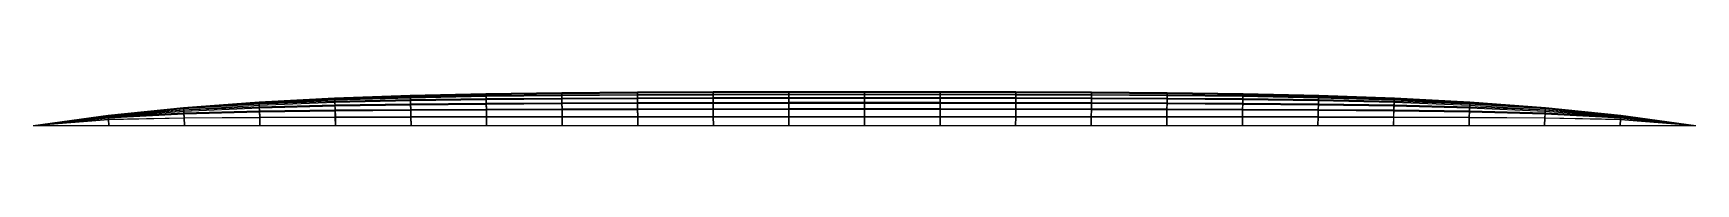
# Model space of a CAD drawing. Header units: metres. Extents: x 0 to 40, y 0 to 0.8.
import ezdxf

# ---------------------------------------------------------------- set-up
doc = ezdxf.new("R2010")
doc.units = ezdxf.units.M
doc.layers.add('Deflected structure', color=30, linetype='Continuous')
doc.layers.add('Original structure', color=3, linetype='Continuous')

msp = doc.modelspace()

# ---------------------------------------------------------------- linework, layer by layer
at = {"layer": 'Deflected structure'}
for p, q in [((12.714, 0.791, 12.499), (14.536, 0.805, 12.499)), ((14.536, 0.805, 12.499), (16.357, 0.813, 12.499)), ((14.536, 0.785, 10.708), (14.536, 0.805, 12.499)), ((14.536, 0.805, 12.499), (14.536, 0.792, 14.29)), ((16.357, 0.813, 12.499), (18.179, 0.817, 12.499)), ((16.357, 0.793, 10.708), (16.357, 0.813, 12.499)), ((16.357, 0.813, 12.499), (16.357, 0.8, 14.29)), ((16.357, 0.8, 14.29), (18.179, 0.804, 14.29)), ((18.179, 0.817, 12.499), (20, 0.818, 12.499)), ((18.179, 0.797, 10.708), (18.179, 0.817, 12.499)), ((18.179, 0.817, 12.499), (18.179, 0.804, 14.29)), ((18.179, 0.804, 14.29), (20, 0.805, 14.29)), ((18.179, 0.804, 14.29), (18.179, 0.756, 16.08)), ((20, 0.798, 10.708), (20, 0.818, 12.499)), ((20, 0.818, 12.499), (20, 0.805, 14.29)), ((20, 0.818, 12.499), (21.821, 0.817, 12.499)), ((20, 0.805, 14.29), (20, 0.757, 16.08)), ((20, 0.805, 14.29), (21.821, 0.804, 14.29)), ((21.821, 0.797, 10.708), (21.821, 0.817, 12.499)), ((21.821, 0.817, 12.499), (21.821, 0.804, 14.29)), ((21.821, 0.817, 12.499), (23.643, 0.813, 12.499)), ((21.821, 0.804, 14.29), (21.821, 0.756, 16.08)), ((21.821, 0.804, 14.29), (23.643, 0.8, 14.29)), ((23.643, 0.793, 10.708), (23.643, 0.813, 12.499)), ((23.643, 0.813, 12.499), (23.643, 0.8, 14.29)), ((23.643, 0.813, 12.499), (25.464, 0.805, 12.499)), ((25.464, 0.785, 10.708), (25.464, 0.805, 12.499)), ((25.464, 0.805, 12.499), (25.464, 0.792, 14.29)), ((25.464, 0.805, 12.499), (27.286, 0.791, 12.499)), ((1.804, 0.247, 16.072), (3.616, 0.429, 16.075)), ((1.804, 0.244, 17.859), (3.618, 0.411, 17.863)), ((1.805, 0.247, 14.285), (3.616, 0.436, 14.287)), ((1.805, 0.244, 12.498), (3.617, 0.434, 12.499)), ((1.806, 0.239, 10.712), (3.617, 0.424, 10.711)), ((1.806, 0.231, 8.925), (3.619, 0.407, 8.924)), ((3.616, 0.436, 14.287), (5.433, 0.571, 14.288)), ((3.616, 0.429, 16.075), (5.433, 0.554, 16.077)), ((3.617, 0.434, 12.499), (3.616, 0.436, 14.287)), ((3.616, 0.436, 14.287), (3.616, 0.429, 16.075)), ((3.616, 0.429, 16.075), (3.618, 0.411, 17.863)), ((3.617, 0.434, 12.499), (5.433, 0.572, 12.499)), ((3.617, 0.424, 10.711), (5.434, 0.559, 10.711)), ((3.617, 0.424, 10.711), (3.617, 0.434, 12.499)), ((3.619, 0.407, 8.924), (3.617, 0.424, 10.711)), ((3.618, 0.411, 17.863), (5.435, 0.518, 17.865)), ((3.618, 0.411, 17.863), (3.62, 0.375, 19.65)), ((3.619, 0.407, 8.924), (5.435, 0.532, 8.922)), ((3.621, 0.381, 7.136), (3.619, 0.407, 8.924)), ((3.62, 0.375, 19.65), (5.439, 0.453, 19.653)), ((3.621, 0.381, 7.136), (5.438, 0.489, 7.134)), ((3.623, 0.343, 5.349), (5.441, 0.424, 5.347)), ((5.433, 0.572, 12.499), (7.252, 0.666, 12.499)), ((5.433, 0.571, 14.288), (7.252, 0.662, 14.289)), ((5.433, 0.554, 16.077), (7.253, 0.635, 16.078)), ((5.434, 0.559, 10.711), (5.433, 0.572, 12.499)), ((5.433, 0.572, 12.499), (5.433, 0.571, 14.288)), ((5.433, 0.571, 14.288), (5.433, 0.554, 16.077)), ((5.433, 0.554, 16.077), (5.435, 0.518, 17.865)), ((5.434, 0.559, 10.711), (7.253, 0.651, 10.71)), ((5.435, 0.532, 8.922), (5.434, 0.559, 10.711)), ((5.435, 0.532, 8.922), (7.254, 0.615, 8.921)), ((5.435, 0.518, 17.865), (7.255, 0.582, 17.867)), ((5.438, 0.489, 7.134), (5.435, 0.532, 8.922)), ((5.435, 0.518, 17.865), (5.439, 0.453, 19.653)), ((5.438, 0.489, 7.134), (7.257, 0.557, 7.133)), ((5.441, 0.424, 5.347), (5.438, 0.489, 7.134)), ((5.439, 0.453, 19.653), (7.258, 0.498, 19.655)), ((5.439, 0.453, 19.653), (5.443, 0.351, 21.439)), ((5.441, 0.424, 5.347), (7.261, 0.472, 5.345)), ((5.445, 0.331, 3.561), (5.441, 0.424, 5.347)), ((7.252, 0.666, 12.499), (9.072, 0.728, 12.499)), ((7.252, 0.662, 14.289), (9.072, 0.72, 14.289)), ((7.253, 0.651, 10.71), (7.252, 0.666, 12.499)), ((7.252, 0.666, 12.499), (7.252, 0.662, 14.289)), ((7.252, 0.662, 14.289), (7.253, 0.635, 16.078)), ((7.253, 0.651, 10.71), (9.073, 0.711, 10.709)), ((7.253, 0.635, 16.078), (9.073, 0.686, 16.079)), ((7.254, 0.615, 8.921), (7.253, 0.651, 10.71)), ((7.253, 0.635, 16.078), (7.255, 0.582, 17.867)), ((7.254, 0.615, 8.921), (9.075, 0.668, 8.92)), ((7.257, 0.557, 7.133), (7.254, 0.615, 8.921)), ((7.255, 0.582, 17.867), (9.075, 0.621, 17.868)), ((7.255, 0.582, 17.867), (7.258, 0.498, 19.655)), ((7.257, 0.557, 7.133), (9.077, 0.599, 7.132)), ((7.261, 0.472, 5.345), (7.257, 0.557, 7.133)), ((7.258, 0.498, 19.655), (9.078, 0.523, 19.655)), ((7.258, 0.498, 19.655), (7.263, 0.375, 21.44)), ((7.261, 0.472, 5.345), (9.08, 0.5, 5.345)), ((7.264, 0.356, 3.56), (7.261, 0.472, 5.345)), ((9.072, 0.728, 12.499), (10.893, 0.767, 12.499)), ((9.072, 0.72, 14.289), (10.893, 0.757, 14.289)), ((9.073, 0.711, 10.709), (9.072, 0.728, 12.499)), ((9.072, 0.728, 12.499), (9.072, 0.72, 14.289)), ((9.072, 0.72, 14.289), (9.073, 0.686, 16.079)), ((9.073, 0.711, 10.709), (10.894, 0.748, 10.709)), ((9.073, 0.686, 16.079), (10.894, 0.717, 16.079)), ((9.075, 0.668, 8.92), (9.073, 0.711, 10.709)), ((9.073, 0.686, 16.079), (9.075, 0.621, 17.868)), ((9.075, 0.668, 8.92), (10.895, 0.701, 8.919)), ((9.077, 0.599, 7.132), (9.075, 0.668, 8.92)), ((9.075, 0.621, 17.868), (10.896, 0.645, 17.868)), ((9.075, 0.621, 17.868), (9.078, 0.523, 19.655)), ((9.077, 0.599, 7.132), (10.898, 0.624, 7.131)), ((9.08, 0.5, 5.345), (9.077, 0.599, 7.132)), ((9.078, 0.523, 19.655), (10.899, 0.538, 19.656)), ((9.078, 0.523, 19.655), (9.082, 0.388, 21.44)), ((9.08, 0.5, 5.345), (10.9, 0.517, 5.344)), ((9.084, 0.37, 3.56), (9.08, 0.5, 5.345)), ((10.893, 0.767, 12.499), (12.714, 0.791, 12.499)), ((10.893, 0.757, 14.289), (12.714, 0.779, 14.289)), ((10.894, 0.748, 10.709), (10.893, 0.767, 12.499)), ((10.893, 0.767, 12.499), (10.893, 0.757, 14.289)), ((10.893, 0.757, 14.289), (10.894, 0.717, 16.079)), ((10.894, 0.748, 10.709), (12.715, 0.771, 10.709)), ((10.895, 0.701, 8.919), (10.894, 0.748, 10.709)), ((10.894, 0.717, 16.079), (12.715, 0.735, 16.08)), ((10.894, 0.717, 16.079), (10.896, 0.645, 17.868)), ((10.895, 0.701, 8.919), (12.716, 0.721, 8.919)), ((10.898, 0.624, 7.131), (10.895, 0.701, 8.919)), ((10.896, 0.645, 17.868), (12.717, 0.659, 17.869)), ((10.896, 0.645, 17.868), (10.899, 0.538, 19.656)), ((10.898, 0.624, 7.131), (12.718, 0.64, 7.13)), ((10.9, 0.517, 5.344), (10.898, 0.624, 7.131)), ((10.899, 0.538, 19.656), (12.719, 0.547, 19.656)), ((10.899, 0.538, 19.656), (10.902, 0.396, 21.441)), ((10.9, 0.517, 5.344), (12.72, 0.527, 5.344)), ((10.903, 0.379, 3.559), (10.9, 0.517, 5.344)), ((10.902, 0.396, 21.441), (12.722, 0.401, 21.441)), ((12.714, 0.779, 14.289), (14.536, 0.792, 14.29)), ((12.715, 0.771, 10.709), (12.714, 0.791, 12.499)), ((12.714, 0.791, 12.499), (12.714, 0.779, 14.289)), ((12.714, 0.779, 14.289), (12.715, 0.735, 16.08)), ((12.715, 0.771, 10.709), (14.536, 0.785, 10.708)), ((12.716, 0.721, 8.919), (12.715, 0.771, 10.709)), ((12.715, 0.735, 16.08), (14.536, 0.746, 16.08)), ((12.715, 0.735, 16.08), (12.717, 0.659, 17.869)), ((12.716, 0.721, 8.919), (14.537, 0.733, 8.919)), ((12.718, 0.64, 7.13), (12.716, 0.721, 8.919)), ((12.717, 0.659, 17.869), (14.538, 0.667, 17.869)), ((12.717, 0.659, 17.869), (12.719, 0.547, 19.656)), ((12.718, 0.64, 7.13), (14.538, 0.649, 7.13)), ((12.72, 0.527, 5.344), (12.718, 0.64, 7.13)), ((12.719, 0.547, 19.656), (14.539, 0.553, 19.656)), ((12.719, 0.547, 19.656), (12.722, 0.401, 21.441)), ((12.72, 0.527, 5.344), (14.54, 0.534, 5.344)), ((12.722, 0.384, 3.559), (12.72, 0.527, 5.344)), ((12.722, 0.401, 21.441), (14.541, 0.403, 21.441)), ((12.722, 0.401, 21.441), (12.725, 0.218, 23.222)), ((14.536, 0.792, 14.29), (16.357, 0.8, 14.29)), ((14.536, 0.785, 10.708), (16.357, 0.793, 10.708)), ((14.536, 0.792, 14.29), (14.536, 0.746, 16.08)), ((14.537, 0.733, 8.919), (14.536, 0.785, 10.708)), ((14.536, 0.746, 16.08), (16.358, 0.753, 16.08)), ((14.536, 0.746, 16.08), (14.538, 0.667, 17.869)), ((14.537, 0.733, 8.919), (16.358, 0.74, 8.919)), ((14.538, 0.649, 7.13), (14.537, 0.733, 8.919)), ((14.538, 0.667, 17.869), (16.358, 0.672, 17.869)), ((14.538, 0.667, 17.869), (14.539, 0.553, 19.656)), ((14.538, 0.649, 7.13), (16.359, 0.655, 7.13)), ((14.54, 0.534, 5.344), (14.538, 0.649, 7.13)), ((14.539, 0.553, 19.656), (16.359, 0.556, 19.656)), ((14.539, 0.553, 19.656), (14.541, 0.403, 21.441)), ((14.54, 0.534, 5.344), (16.36, 0.537, 5.343)), ((14.542, 0.388, 3.559), (14.54, 0.534, 5.344)), ((14.541, 0.403, 21.441), (16.361, 0.405, 21.441)), ((14.541, 0.403, 21.441), (14.544, 0.219, 23.222)), ((16.357, 0.8, 14.29), (16.358, 0.753, 16.08)), ((16.357, 0.793, 10.708), (18.179, 0.797, 10.708)), ((16.358, 0.74, 8.919), (16.357, 0.793, 10.708)), ((16.358, 0.753, 16.08), (18.179, 0.756, 16.08)), ((16.358, 0.753, 16.08), (16.358, 0.672, 17.869)), ((16.358, 0.74, 8.919), (18.179, 0.744, 8.918)), ((16.359, 0.655, 7.13), (16.358, 0.74, 8.919)), ((16.358, 0.672, 17.869), (18.179, 0.674, 17.869)), ((16.358, 0.672, 17.869), (16.359, 0.556, 19.656)), ((16.359, 0.655, 7.13), (18.179, 0.657, 7.13)), ((16.36, 0.537, 5.343), (16.359, 0.655, 7.13)), ((16.359, 0.556, 19.656), (18.18, 0.557, 19.656)), ((16.359, 0.556, 19.656), (16.361, 0.405, 21.441)), ((16.36, 0.537, 5.343), (18.18, 0.539, 5.343)), ((16.361, 0.39, 3.559), (16.36, 0.537, 5.343)), ((16.361, 0.405, 21.441), (18.18, 0.406, 21.441)), ((16.361, 0.405, 21.441), (16.362, 0.219, 23.222)), ((18.179, 0.797, 10.708), (20, 0.798, 10.708)), ((18.179, 0.744, 8.918), (18.179, 0.797, 10.708)), ((18.179, 0.756, 16.08), (20, 0.757, 16.08)), ((18.179, 0.756, 16.08), (18.179, 0.674, 17.869)), ((18.179, 0.744, 8.918), (20, 0.745, 8.918)), ((18.179, 0.657, 7.13), (18.179, 0.744, 8.918)), ((18.179, 0.674, 17.869), (20, 0.675, 17.869)), ((18.179, 0.674, 17.869), (18.18, 0.557, 19.656)), ((18.179, 0.657, 7.13), (20, 0.658, 7.13)), ((18.18, 0.539, 5.343), (18.179, 0.657, 7.13)), ((18.18, 0.557, 19.656), (20, 0.558, 19.656)), ((18.18, 0.557, 19.656), (18.18, 0.406, 21.441)), ((18.18, 0.539, 5.343), (20, 0.54, 5.343)), ((18.181, 0.391, 3.559), (18.18, 0.539, 5.343)), ((18.18, 0.406, 21.441), (18.181, 0.22, 23.222)), ((18.18, 0.406, 21.441), (20, 0.406, 21.441)), ((20, 0.745, 8.918), (20, 0.798, 10.708)), ((20, 0.798, 10.708), (21.821, 0.797, 10.708)), ((20, 0.757, 16.08), (20, 0.675, 17.869)), ((20, 0.757, 16.08), (21.821, 0.756, 16.08)), ((20, 0.658, 7.13), (20, 0.745, 8.918)), ((20, 0.745, 8.918), (21.821, 0.744, 8.918)), ((20, 0.675, 17.869), (20, 0.558, 19.656)), ((20, 0.675, 17.869), (21.821, 0.674, 17.869)), ((20, 0.54, 5.343), (20, 0.658, 7.13)), ((20, 0.658, 7.13), (21.821, 0.657, 7.13)), ((20, 0.558, 19.656), (20, 0.406, 21.441)), ((20, 0.558, 19.656), (21.82, 0.557, 19.656)), ((20, 0.391, 3.559), (20, 0.54, 5.343)), ((20, 0.54, 5.343), (21.82, 0.539, 5.343)), ((20, 0.406, 21.441), (20, 0.22, 23.222)), ((20, 0.406, 21.441), (21.82, 0.406, 21.441)), ((21.819, 0.391, 3.559), (21.82, 0.539, 5.343)), ((21.82, 0.406, 21.441), (21.819, 0.22, 23.222)), ((21.821, 0.674, 17.869), (21.82, 0.557, 19.656)), ((21.82, 0.539, 5.343), (21.821, 0.657, 7.13)), ((21.82, 0.557, 19.656), (21.82, 0.406, 21.441)), ((21.82, 0.557, 19.656), (23.641, 0.556, 19.656)), ((21.82, 0.539, 5.343), (23.64, 0.537, 5.343)), ((21.82, 0.406, 21.441), (23.639, 0.405, 21.441)), ((21.821, 0.744, 8.918), (21.821, 0.797, 10.708)), ((21.821, 0.797, 10.708), (23.643, 0.793, 10.708)), ((21.821, 0.756, 16.08), (21.821, 0.674, 17.869)), ((21.821, 0.756, 16.08), (23.642, 0.753, 16.08)), ((21.821, 0.657, 7.13), (21.821, 0.744, 8.918)), ((21.821, 0.744, 8.918), (23.642, 0.74, 8.919)), ((21.821, 0.674, 17.869), (23.642, 0.672, 17.869)), ((21.821, 0.657, 7.13), (23.641, 0.655, 7.13)), ((23.639, 0.405, 21.441), (23.638, 0.219, 23.222)), ((23.641, 0.556, 19.656), (23.639, 0.405, 21.441)), ((23.639, 0.39, 3.559), (23.64, 0.537, 5.343)), ((23.639, 0.405, 21.441), (25.459, 0.403, 21.441)), ((23.64, 0.537, 5.343), (23.641, 0.655, 7.13)), ((23.64, 0.537, 5.343), (25.46, 0.534, 5.344)), ((23.641, 0.655, 7.13), (23.642, 0.74, 8.919)), ((23.642, 0.672, 17.869), (23.641, 0.556, 19.656)), ((23.641, 0.655, 7.13), (25.462, 0.649, 7.13)), ((23.641, 0.556, 19.656), (25.461, 0.553, 19.656)), ((23.643, 0.8, 14.29), (23.642, 0.753, 16.08)), ((23.642, 0.74, 8.919), (23.643, 0.793, 10.708)), ((23.642, 0.753, 16.08), (23.642, 0.672, 17.869)), ((23.642, 0.753, 16.08), (25.464, 0.746, 16.08)), ((23.642, 0.74, 8.919), (25.463, 0.733, 8.919)), ((23.642, 0.672, 17.869), (25.462, 0.667, 17.869)), ((23.643, 0.8, 14.29), (25.464, 0.792, 14.29)), ((23.643, 0.793, 10.708), (25.464, 0.785, 10.708)), ((25.459, 0.403, 21.441), (25.456, 0.219, 23.222)), ((25.458, 0.388, 3.559), (25.46, 0.534, 5.344)), ((25.461, 0.553, 19.656), (25.459, 0.403, 21.441)), ((25.459, 0.403, 21.441), (27.278, 0.401, 21.441)), ((25.46, 0.534, 5.344), (25.462, 0.649, 7.13)), ((25.46, 0.534, 5.344), (27.28, 0.527, 5.344)), ((25.462, 0.667, 17.869), (25.461, 0.553, 19.656)), ((25.461, 0.553, 19.656), (27.281, 0.547, 19.656)), ((25.464, 0.746, 16.08), (25.462, 0.667, 17.869)), ((25.462, 0.649, 7.13), (25.463, 0.733, 8.919)), ((25.462, 0.667, 17.869), (27.283, 0.659, 17.869)), ((25.462, 0.649, 7.13), (27.282, 0.64, 7.13)), ((25.463, 0.733, 8.919), (25.464, 0.785, 10.708)), ((25.463, 0.733, 8.919), (27.284, 0.721, 8.919)), ((25.464, 0.792, 14.29), (25.464, 0.746, 16.08)), ((25.464, 0.792, 14.29), (27.286, 0.779, 14.289)), ((25.464, 0.785, 10.708), (27.285, 0.771, 10.709)), ((25.464, 0.746, 16.08), (27.285, 0.735, 16.08)), ((27.278, 0.401, 21.441), (27.275, 0.218, 23.222)), ((27.281, 0.547, 19.656), (27.278, 0.401, 21.441)), ((27.278, 0.384, 3.559), (27.28, 0.527, 5.344)), ((27.278, 0.401, 21.441), (29.098, 0.396, 21.441)), ((27.28, 0.527, 5.344), (27.282, 0.64, 7.13)), ((27.28, 0.527, 5.344), (29.1, 0.517, 5.344)), ((27.283, 0.659, 17.869), (27.281, 0.547, 19.656)), ((27.281, 0.547, 19.656), (29.101, 0.538, 19.656)), ((27.282, 0.64, 7.13), (27.284, 0.721, 8.919)), ((27.282, 0.64, 7.13), (29.102, 0.624, 7.131)), ((27.285, 0.735, 16.08), (27.283, 0.659, 17.869)), ((27.283, 0.659, 17.869), (29.104, 0.645, 17.868)), ((27.284, 0.721, 8.919), (27.285, 0.771, 10.709)), ((27.284, 0.721, 8.919), (29.105, 0.701, 8.919)), ((27.285, 0.771, 10.709), (27.286, 0.791, 12.499)), ((27.286, 0.779, 14.289), (27.285, 0.735, 16.08)), ((27.285, 0.771, 10.709), (29.106, 0.748, 10.709)), ((27.285, 0.735, 16.08), (29.106, 0.717, 16.079)), ((27.286, 0.791, 12.499), (27.286, 0.779, 14.289)), ((27.286, 0.791, 12.499), (29.107, 0.767, 12.499)), ((27.286, 0.779, 14.289), (29.107, 0.757, 14.289)), ((29.097, 0.379, 3.559), (29.1, 0.517, 5.344)), ((29.101, 0.538, 19.656), (29.098, 0.396, 21.441)), ((29.1, 0.517, 5.344), (29.102, 0.624, 7.131)), ((29.1, 0.517, 5.344), (30.92, 0.5, 5.345)), ((29.104, 0.645, 17.868), (29.101, 0.538, 19.656)), ((29.101, 0.538, 19.656), (30.922, 0.523, 19.655)), ((29.102, 0.624, 7.131), (29.105, 0.701, 8.919)), ((29.102, 0.624, 7.131), (30.923, 0.599, 7.132)), ((29.106, 0.717, 16.079), (29.104, 0.645, 17.868)), ((29.104, 0.645, 17.868), (30.925, 0.621, 17.868)), ((29.105, 0.701, 8.919), (29.106, 0.748, 10.709)), ((29.105, 0.701, 8.919), (30.925, 0.668, 8.92)), ((29.106, 0.748, 10.709), (29.107, 0.767, 12.499)), ((29.107, 0.757, 14.289), (29.106, 0.717, 16.079)), ((29.106, 0.748, 10.709), (30.927, 0.711, 10.709)), ((29.106, 0.717, 16.079), (30.927, 0.686, 16.079)), ((29.107, 0.767, 12.499), (29.107, 0.757, 14.289)), ((29.107, 0.767, 12.499), (30.928, 0.728, 12.499)), ((29.107, 0.757, 14.289), (30.928, 0.72, 14.289)), ((30.916, 0.37, 3.56), (30.92, 0.5, 5.345)), ((30.922, 0.523, 19.655), (30.918, 0.388, 21.44)), ((30.92, 0.5, 5.345), (30.923, 0.599, 7.132)), ((30.92, 0.5, 5.345), (32.739, 0.472, 5.345)), ((30.925, 0.621, 17.868), (30.922, 0.523, 19.655)), ((30.922, 0.523, 19.655), (32.742, 0.498, 19.655)), ((30.923, 0.599, 7.132), (30.925, 0.668, 8.92)), ((30.923, 0.599, 7.132), (32.743, 0.557, 7.133)), ((30.925, 0.668, 8.92), (30.927, 0.711, 10.709)), ((30.927, 0.686, 16.079), (30.925, 0.621, 17.868)), ((30.925, 0.668, 8.92), (32.746, 0.615, 8.921)), ((30.925, 0.621, 17.868), (32.745, 0.582, 17.867)), ((30.927, 0.711, 10.709), (30.928, 0.728, 12.499)), ((30.928, 0.72, 14.289), (30.927, 0.686, 16.079)), ((30.927, 0.711, 10.709), (32.747, 0.651, 10.71)), ((30.927, 0.686, 16.079), (32.747, 0.635, 16.078)), ((30.928, 0.728, 12.499), (30.928, 0.72, 14.289)), ((30.928, 0.728, 12.499), (32.748, 0.666, 12.499)), ((30.928, 0.72, 14.289), (32.748, 0.662, 14.289)), ((32.736, 0.356, 3.56), (32.739, 0.472, 5.345)), ((32.742, 0.498, 19.655), (32.737, 0.375, 21.44)), ((32.739, 0.472, 5.345), (32.743, 0.557, 7.133)), ((32.739, 0.472, 5.345), (34.559, 0.424, 5.347)), ((32.745, 0.582, 17.867), (32.742, 0.498, 19.655)), ((32.742, 0.498, 19.655), (34.561, 0.453, 19.653)), ((32.743, 0.557, 7.133), (32.746, 0.615, 8.921)), ((32.743, 0.557, 7.133), (34.562, 0.489, 7.134)), ((32.747, 0.635, 16.078), (32.745, 0.582, 17.867)), ((32.745, 0.582, 17.867), (34.565, 0.518, 17.865)), ((32.746, 0.615, 8.921), (32.747, 0.651, 10.71)), ((32.746, 0.615, 8.921), (34.565, 0.532, 8.922)), ((32.747, 0.651, 10.71), (32.748, 0.666, 12.499)), ((32.748, 0.662, 14.289), (32.747, 0.635, 16.078)), ((32.747, 0.651, 10.71), (34.566, 0.559, 10.711)), ((32.747, 0.635, 16.078), (34.567, 0.554, 16.077)), ((32.748, 0.666, 12.499), (32.748, 0.662, 14.289)), ((32.748, 0.666, 12.499), (34.567, 0.572, 12.499)), ((32.748, 0.662, 14.289), (34.567, 0.571, 14.288)), ((34.555, 0.331, 3.561), (34.559, 0.424, 5.347)), ((34.561, 0.453, 19.653), (34.557, 0.351, 21.439)), ((34.559, 0.424, 5.347), (34.562, 0.489, 7.134)), ((34.559, 0.424, 5.347), (36.377, 0.343, 5.349)), ((34.565, 0.518, 17.865), (34.561, 0.453, 19.653)), ((34.561, 0.453, 19.653), (36.38, 0.375, 19.65)), ((34.562, 0.489, 7.134), (34.565, 0.532, 8.922)), ((34.562, 0.489, 7.134), (36.379, 0.381, 7.136)), ((34.565, 0.532, 8.922), (34.566, 0.559, 10.711)), ((34.567, 0.554, 16.077), (34.565, 0.518, 17.865)), ((34.565, 0.532, 8.922), (36.381, 0.407, 8.924)), ((34.565, 0.518, 17.865), (36.382, 0.411, 17.863)), ((34.566, 0.559, 10.711), (34.567, 0.572, 12.499)), ((34.566, 0.559, 10.711), (36.383, 0.424, 10.711)), ((34.567, 0.572, 12.499), (34.567, 0.571, 14.288)), ((34.567, 0.572, 12.499), (36.383, 0.434, 12.499)), ((34.567, 0.571, 14.288), (34.567, 0.554, 16.077)), ((34.567, 0.571, 14.288), (36.384, 0.436, 14.287)), ((34.567, 0.554, 16.077), (36.384, 0.429, 16.075)), ((36.379, 0.381, 7.136), (36.381, 0.407, 8.924)), ((36.382, 0.411, 17.863), (36.38, 0.375, 19.65)), ((36.381, 0.407, 8.924), (36.383, 0.424, 10.711)), ((36.381, 0.407, 8.924), (38.194, 0.231, 8.925)), ((36.384, 0.429, 16.075), (36.382, 0.411, 17.863)), ((36.382, 0.411, 17.863), (38.196, 0.244, 17.859)), ((36.383, 0.434, 12.499), (36.384, 0.436, 14.287)), ((36.383, 0.424, 10.711), (36.383, 0.434, 12.499)), ((36.383, 0.434, 12.499), (38.195, 0.244, 12.498)), ((36.383, 0.424, 10.711), (38.194, 0.239, 10.712)), ((36.384, 0.436, 14.287), (36.384, 0.429, 16.075)), ((36.384, 0.436, 14.287), (38.195, 0.247, 14.285)), ((36.384, 0.429, 16.075), (38.196, 0.247, 16.072)), ((0, 0, 14.286), (1.805, 0.247, 14.285)), ((0, 0, 16.071), (1.804, 0.247, 16.072)), ((0, 0, 12.5), (1.805, 0.244, 12.498)), ((0, 0, 17.857), (1.804, 0.244, 17.859)), ((0, 0, 10.714), (1.806, 0.239, 10.712)), ((0, 0, 19.643), (1.805, 0.234, 19.646)), ((0, 0, 8.929), (1.806, 0.231, 8.925)), ((0, 0, 7.143), (1.807, 0.22, 7.139)), ((0, 0, 21.429), (1.807, 0.21, 21.433)), ((0, 0, 5.357), (1.808, 0.206, 5.352)), ((0, 0, 3.571), (1.81, 0.189, 3.566)), ((0, 0, 1.786), (1.812, 0.153, 1.78)), ((0, 0, 23.214), (1.813, 0.149, 23.219)), ((1.805, 0.247, 14.285), (1.804, 0.247, 16.072)), ((1.804, 0.247, 16.072), (1.804, 0.244, 17.859)), ((1.804, 0.244, 17.859), (1.805, 0.234, 19.646)), ((1.805, 0.234, 19.646), (3.62, 0.375, 19.65)), ((1.805, 0.244, 12.498), (1.805, 0.247, 14.285)), ((1.806, 0.239, 10.712), (1.805, 0.244, 12.498)), ((1.805, 0.234, 19.646), (1.807, 0.21, 21.433)), ((1.806, 0.231, 8.925), (1.806, 0.239, 10.712)), ((1.807, 0.22, 7.139), (1.806, 0.231, 8.925)), ((1.807, 0.22, 7.139), (3.621, 0.381, 7.136)), ((1.807, 0.21, 21.433), (3.624, 0.306, 21.437)), ((1.808, 0.206, 5.352), (1.807, 0.22, 7.139)), ((1.807, 0.21, 21.433), (1.813, 0.149, 23.219)), ((1.808, 0.206, 5.352), (3.623, 0.343, 5.349)), ((1.81, 0.189, 3.566), (1.808, 0.206, 5.352)), ((1.81, 0.189, 3.566), (3.626, 0.285, 3.562)), ((1.812, 0.153, 1.78), (1.81, 0.189, 3.566)), ((1.812, 0.153, 1.78), (3.631, 0.184, 1.778)), ((1.818, 0), (1.812, 0.153, 1.78)), ((1.813, 0.149, 23.219), (3.631, 0.187, 23.221)), ((1.813, 0.149, 23.219), (1.818, 0, 25)), ((3.62, 0.375, 19.65), (3.624, 0.306, 21.437)), ((3.623, 0.343, 5.349), (3.621, 0.381, 7.136)), ((3.626, 0.285, 3.562), (3.623, 0.343, 5.349)), ((3.624, 0.306, 21.437), (5.443, 0.351, 21.439)), ((3.624, 0.306, 21.437), (3.631, 0.187, 23.221)), ((3.626, 0.285, 3.562), (5.445, 0.331, 3.561)), ((3.631, 0.184, 1.778), (3.626, 0.285, 3.562)), ((3.631, 0.187, 23.221), (5.45, 0.202, 23.222)), ((3.631, 0.184, 1.778), (5.45, 0.194, 1.778)), ((3.631, 0.187, 23.221), (3.636, 0, 25)), ((3.636, 0), (3.631, 0.184, 1.778)), ((5.443, 0.351, 21.439), (7.263, 0.375, 21.44)), ((5.443, 0.351, 21.439), (5.45, 0.202, 23.222)), ((5.445, 0.331, 3.561), (7.264, 0.356, 3.56)), ((5.45, 0.194, 1.778), (5.445, 0.331, 3.561)), ((5.45, 0.202, 23.222), (7.269, 0.209, 23.222)), ((5.45, 0.202, 23.222), (5.455, 0, 25)), ((5.45, 0.194, 1.778), (7.268, 0.2, 1.778)), ((5.455, 0), (5.45, 0.194, 1.778)), ((7.263, 0.375, 21.44), (9.082, 0.388, 21.44)), ((7.263, 0.375, 21.44), (7.269, 0.209, 23.222)), ((7.264, 0.356, 3.56), (9.084, 0.37, 3.56)), ((7.268, 0.2, 1.778), (7.264, 0.356, 3.56)), ((7.268, 0.2, 1.778), (9.087, 0.204, 1.778)), ((7.273, 0), (7.268, 0.2, 1.778)), ((7.269, 0.209, 23.222), (9.087, 0.214, 23.222)), ((7.269, 0.209, 23.222), (7.273, 0, 25)), ((9.082, 0.388, 21.44), (10.902, 0.396, 21.441)), ((9.082, 0.388, 21.44), (9.087, 0.214, 23.222)), ((9.084, 0.37, 3.56), (10.903, 0.379, 3.559)), ((9.087, 0.204, 1.778), (9.084, 0.37, 3.56)), ((9.087, 0.214, 23.222), (10.906, 0.216, 23.222)), ((9.087, 0.214, 23.222), (9.091, 0, 25)), ((9.087, 0.204, 1.778), (10.906, 0.207, 1.778)), ((9.091, 0), (9.087, 0.204, 1.778)), ((10.902, 0.396, 21.441), (10.906, 0.216, 23.222)), ((10.903, 0.379, 3.559), (12.722, 0.384, 3.559)), ((10.906, 0.207, 1.778), (10.903, 0.379, 3.559)), ((10.906, 0.216, 23.222), (12.725, 0.218, 23.222)), ((10.906, 0.216, 23.222), (10.909, 0, 25)), ((10.906, 0.207, 1.778), (12.725, 0.209, 1.778)), ((10.909, 0), (10.906, 0.207, 1.778)), ((12.722, 0.384, 3.559), (14.542, 0.388, 3.559)), ((12.725, 0.209, 1.778), (12.722, 0.384, 3.559)), ((12.725, 0.218, 23.222), (14.544, 0.219, 23.222)), ((12.725, 0.218, 23.222), (12.727, 0, 25)), ((12.725, 0.209, 1.778), (14.544, 0.21, 1.778)), ((12.727, 0), (12.725, 0.209, 1.778)), ((14.542, 0.388, 3.559), (16.361, 0.39, 3.559)), ((14.544, 0.21, 1.778), (14.542, 0.388, 3.559)), ((14.544, 0.219, 23.222), (14.545, 0, 25)), ((14.544, 0.219, 23.222), (16.362, 0.219, 23.222)), ((14.544, 0.21, 1.778), (16.362, 0.211, 1.778)), ((14.545, 0), (14.544, 0.21, 1.778)), ((16.361, 0.39, 3.559), (18.181, 0.391, 3.559)), ((16.362, 0.211, 1.778), (16.361, 0.39, 3.559)), ((16.362, 0.219, 23.222), (18.181, 0.22, 23.222)), ((16.362, 0.219, 23.222), (16.364, 0, 25)), ((16.362, 0.211, 1.778), (18.181, 0.212, 1.778)), ((16.364, 0), (16.362, 0.211, 1.778)), ((18.181, 0.212, 1.778), (18.181, 0.391, 3.559)), ((18.181, 0.391, 3.559), (20, 0.391, 3.559)), ((18.181, 0.22, 23.222), (18.182, 0, 25)), ((18.181, 0.22, 23.222), (20, 0.22, 23.222)), ((18.182, 0), (18.181, 0.212, 1.778)), ((18.181, 0.212, 1.778), (20, 0.212, 1.778)), ((20, 0.212, 1.778), (20, 0.391, 3.559)), ((20, 0.391, 3.559), (21.819, 0.391, 3.559)), ((20, 0.22, 23.222), (20, 0, 25)), ((20, 0.22, 23.222), (21.819, 0.22, 23.222)), ((20, 0), (20, 0.212, 1.778)), ((20, 0.212, 1.778), (21.819, 0.212, 1.778)), ((21.819, 0.22, 23.222), (21.818, 0, 25)), ((21.818, 0), (21.819, 0.212, 1.778)), ((21.819, 0.212, 1.778), (21.819, 0.391, 3.559)), ((21.819, 0.391, 3.559), (23.639, 0.39, 3.559)), ((21.819, 0.22, 23.222), (23.638, 0.219, 23.222)), ((21.819, 0.212, 1.778), (23.638, 0.211, 1.778)), ((23.638, 0.219, 23.222), (23.636, 0, 25)), ((23.636, 0), (23.638, 0.211, 1.778)), ((23.638, 0.211, 1.778), (23.639, 0.39, 3.559)), ((23.638, 0.219, 23.222), (25.456, 0.219, 23.222)), ((23.638, 0.211, 1.778), (25.456, 0.21, 1.778)), ((23.639, 0.39, 3.559), (25.458, 0.388, 3.559)), ((25.456, 0.219, 23.222), (25.455, 0, 25)), ((25.455, 0), (25.456, 0.21, 1.778)), ((25.456, 0.21, 1.778), (25.458, 0.388, 3.559)), ((25.456, 0.219, 23.222), (27.275, 0.218, 23.222)), ((25.456, 0.21, 1.778), (27.275, 0.209, 1.778)), ((25.458, 0.388, 3.559), (27.278, 0.384, 3.559)), ((27.275, 0.218, 23.222), (27.273, 0, 25)), ((27.273, 0), (27.275, 0.209, 1.778)), ((27.275, 0.209, 1.778), (27.278, 0.384, 3.559)), ((27.275, 0.218, 23.222), (29.094, 0.216, 23.222)), ((27.275, 0.209, 1.778), (29.094, 0.207, 1.778)), ((27.278, 0.384, 3.559), (29.097, 0.379, 3.559)), ((29.094, 0.216, 23.222), (29.091, 0, 25)), ((29.091, 0), (29.094, 0.207, 1.778)), ((29.098, 0.396, 21.441), (29.094, 0.216, 23.222)), ((29.094, 0.207, 1.778), (29.097, 0.379, 3.559)), ((29.094, 0.216, 23.222), (30.913, 0.214, 23.222)), ((29.094, 0.207, 1.778), (30.913, 0.204, 1.778)), ((29.097, 0.379, 3.559), (30.916, 0.37, 3.56)), ((29.098, 0.396, 21.441), (30.918, 0.388, 21.44)), ((30.913, 0.214, 23.222), (30.909, 0, 25)), ((30.909, 0), (30.913, 0.204, 1.778)), ((30.918, 0.388, 21.44), (30.913, 0.214, 23.222)), ((30.913, 0.204, 1.778), (30.916, 0.37, 3.56)), ((30.913, 0.214, 23.222), (32.731, 0.209, 23.222)), ((30.913, 0.204, 1.778), (32.732, 0.2, 1.778)), ((30.916, 0.37, 3.56), (32.736, 0.356, 3.56)), ((30.918, 0.388, 21.44), (32.737, 0.375, 21.44)), ((32.731, 0.209, 23.222), (32.727, 0, 25)), ((32.727, 0), (32.732, 0.2, 1.778)), ((32.737, 0.375, 21.44), (32.731, 0.209, 23.222)), ((32.731, 0.209, 23.222), (34.55, 0.202, 23.222)), ((32.732, 0.2, 1.778), (32.736, 0.356, 3.56)), ((32.732, 0.2, 1.778), (34.55, 0.194, 1.778)), ((32.736, 0.356, 3.56), (34.555, 0.331, 3.561)), ((32.737, 0.375, 21.44), (34.557, 0.351, 21.439)), ((34.55, 0.202, 23.222), (34.545, 0, 25)), ((34.545, 0), (34.55, 0.194, 1.778)), ((34.557, 0.351, 21.439), (34.55, 0.202, 23.222)), ((34.55, 0.194, 1.778), (34.555, 0.331, 3.561)), ((34.55, 0.202, 23.222), (36.369, 0.187, 23.221)), ((34.55, 0.194, 1.778), (36.369, 0.184, 1.778)), ((34.555, 0.331, 3.561), (36.374, 0.285, 3.562)), ((34.557, 0.351, 21.439), (36.376, 0.306, 21.437)), ((36.369, 0.187, 23.221), (36.364, 0, 25)), ((36.364, 0), (36.369, 0.184, 1.778)), ((36.376, 0.306, 21.437), (36.369, 0.187, 23.221)), ((36.369, 0.184, 1.778), (36.374, 0.285, 3.562)), ((36.369, 0.187, 23.221), (38.187, 0.149, 23.219)), ((36.369, 0.184, 1.778), (38.188, 0.153, 1.78)), ((36.374, 0.285, 3.562), (36.377, 0.343, 5.349)), ((36.374, 0.285, 3.562), (38.19, 0.189, 3.566)), ((36.38, 0.375, 19.65), (36.376, 0.306, 21.437)), ((36.376, 0.306, 21.437), (38.193, 0.21, 21.433)), ((36.377, 0.343, 5.349), (36.379, 0.381, 7.136)), ((36.377, 0.343, 5.349), (38.192, 0.206, 5.352)), ((36.379, 0.381, 7.136), (38.193, 0.22, 7.139)), ((36.38, 0.375, 19.65), (38.195, 0.234, 19.646)), ((38.182, 0), (38.188, 0.153, 1.78)), ((38.187, 0.149, 23.219), (38.182, 0, 25)), ((38.193, 0.21, 21.433), (38.187, 0.149, 23.219)), ((38.187, 0.149, 23.219), (40, 0, 23.214)), ((38.188, 0.153, 1.78), (38.19, 0.189, 3.566)), ((38.188, 0.153, 1.78), (40, 0, 1.786)), ((38.19, 0.189, 3.566), (38.192, 0.206, 5.352)), ((38.19, 0.189, 3.566), (40, 0, 3.571)), ((38.192, 0.206, 5.352), (38.193, 0.22, 7.139)), ((38.192, 0.206, 5.352), (40, 0, 5.357)), ((38.195, 0.234, 19.646), (38.193, 0.21, 21.433)), ((38.193, 0.22, 7.139), (38.194, 0.231, 8.925)), ((38.193, 0.22, 7.139), (40, 0, 7.143)), ((38.193, 0.21, 21.433), (40, 0, 21.429)), ((38.194, 0.239, 10.712), (38.195, 0.244, 12.498)), ((38.194, 0.231, 8.925), (38.194, 0.239, 10.712)), ((38.194, 0.239, 10.712), (40, 0, 10.714)), ((38.194, 0.231, 8.925), (40, 0, 8.929)), ((38.195, 0.244, 12.498), (38.195, 0.247, 14.285)), ((38.195, 0.247, 14.285), (38.196, 0.247, 16.072)), ((38.195, 0.247, 14.285), (40, 0, 14.286)), ((38.196, 0.244, 17.859), (38.195, 0.234, 19.646)), ((38.195, 0.244, 12.498), (40, 0, 12.5)), ((38.195, 0.234, 19.646), (40, 0, 19.643)), ((38.196, 0.247, 16.072), (38.196, 0.244, 17.859)), ((38.196, 0.247, 16.072), (40, 0, 16.071)), ((38.196, 0.244, 17.859), (40, 0, 17.857))]:
    msp.add_line(p, q, dxfattribs=at)
at = {"layer": 'Original structure'}
for p, q in [((0, 0, 1.786), (1.818, 0, 1.786)), ((0, 0, 3.571), (1.818, 0, 3.571)), ((0, 0, 5.357), (1.818, 0, 5.357)), ((0, 0, 7.143), (1.818, 0, 7.143)), ((0, 0, 8.929), (1.818, 0, 8.929)), ((0, 0, 10.714), (1.818, 0, 10.714)), ((0, 0, 12.5), (1.818, 0, 12.5)), ((0, 0, 14.286), (1.818, 0, 14.286)), ((0, 0, 16.071), (1.818, 0, 16.071)), ((0, 0, 17.857), (1.818, 0, 17.857)), ((0, 0, 19.643), (1.818, 0, 19.643)), ((0, 0, 21.429), (1.818, 0, 21.429)), ((0, 0, 23.214), (1.818, 0, 23.214)), ((1.818, 0), (1.818, 0, 1.786)), ((1.818, 0, 1.786), (1.818, 0, 3.571)), ((1.818, 0, 3.571), (1.818, 0, 5.357)), ((1.818, 0, 5.357), (1.818, 0, 7.143)), ((1.818, 0, 7.143), (1.818, 0, 8.929)), ((1.818, 0, 8.929), (1.818, 0, 10.714)), ((1.818, 0, 10.714), (1.818, 0, 12.5)), ((1.818, 0, 12.5), (1.818, 0, 14.286)), ((1.818, 0, 14.286), (1.818, 0, 16.071)), ((1.818, 0, 16.071), (1.818, 0, 17.857)), ((1.818, 0, 17.857), (1.818, 0, 19.643)), ((1.818, 0, 19.643), (1.818, 0, 21.429)), ((1.818, 0, 21.429), (1.818, 0, 23.214)), ((1.818, 0, 23.214), (1.818, 0, 25)), ((1.818, 0, 1.786), (3.636, 0, 1.786)), ((1.818, 0, 3.571), (3.636, 0, 3.571)), ((1.818, 0, 5.357), (3.636, 0, 5.357)), ((1.818, 0, 7.143), (3.636, 0, 7.143)), ((1.818, 0, 8.929), (3.636, 0, 8.929)), ((1.818, 0, 10.714), (3.636, 0, 10.714)), ((1.818, 0, 12.5), (3.636, 0, 12.5)), ((1.818, 0, 14.286), (3.636, 0, 14.286)), ((1.818, 0, 16.071), (3.636, 0, 16.071)), ((1.818, 0, 17.857), (3.636, 0, 17.857)), ((1.818, 0, 19.643), (3.636, 0, 19.643)), ((1.818, 0, 21.429), (3.636, 0, 21.429)), ((1.818, 0, 23.214), (3.636, 0, 23.214)), ((3.636, 0), (3.636, 0, 1.786)), ((3.636, 0, 1.786), (3.636, 0, 3.571)), ((3.636, 0, 3.571), (3.636, 0, 5.357)), ((3.636, 0, 5.357), (3.636, 0, 7.143)), ((3.636, 0, 7.143), (3.636, 0, 8.929)), ((3.636, 0, 8.929), (3.636, 0, 10.714)), ((3.636, 0, 10.714), (3.636, 0, 12.5)), ((3.636, 0, 12.5), (3.636, 0, 14.286)), ((3.636, 0, 14.286), (3.636, 0, 16.071)), ((3.636, 0, 16.071), (3.636, 0, 17.857)), ((3.636, 0, 17.857), (3.636, 0, 19.643)), ((3.636, 0, 19.643), (3.636, 0, 21.429)), ((3.636, 0, 21.429), (3.636, 0, 23.214)), ((3.636, 0, 23.214), (3.636, 0, 25)), ((3.636, 0, 1.786), (5.455, 0, 1.786)), ((3.636, 0, 3.571), (5.455, 0, 3.571)), ((3.636, 0, 5.357), (5.455, 0, 5.357)), ((3.636, 0, 7.143), (5.455, 0, 7.143)), ((3.636, 0, 8.929), (5.455, 0, 8.929)), ((3.636, 0, 10.714), (5.455, 0, 10.714)), ((3.636, 0, 12.5), (5.455, 0, 12.5)), ((3.636, 0, 14.286), (5.455, 0, 14.286)), ((3.636, 0, 16.071), (5.455, 0, 16.071)), ((3.636, 0, 17.857), (5.455, 0, 17.857)), ((3.636, 0, 19.643), (5.455, 0, 19.643)), ((3.636, 0, 21.429), (5.455, 0, 21.429)), ((3.636, 0, 23.214), (5.455, 0, 23.214)), ((5.455, 0), (5.455, 0, 1.786)), ((5.455, 0, 1.786), (5.455, 0, 3.571)), ((5.455, 0, 3.571), (5.455, 0, 5.357)), ((5.455, 0, 5.357), (5.455, 0, 7.143)), ((5.455, 0, 7.143), (5.455, 0, 8.929)), ((5.455, 0, 8.929), (5.455, 0, 10.714)), ((5.455, 0, 10.714), (5.455, 0, 12.5)), ((5.455, 0, 12.5), (5.455, 0, 14.286)), ((5.455, 0, 14.286), (5.455, 0, 16.071)), ((5.455, 0, 16.071), (5.455, 0, 17.857)), ((5.455, 0, 17.857), (5.455, 0, 19.643)), ((5.455, 0, 19.643), (5.455, 0, 21.429)), ((5.455, 0, 21.429), (5.455, 0, 23.214)), ((5.455, 0, 23.214), (5.455, 0, 25)), ((5.455, 0, 1.786), (7.273, 0, 1.786)), ((5.455, 0, 3.571), (7.273, 0, 3.571)), ((5.455, 0, 5.357), (7.273, 0, 5.357)), ((5.455, 0, 7.143), (7.273, 0, 7.143)), ((5.455, 0, 8.929), (7.273, 0, 8.929)), ((5.455, 0, 10.714), (7.273, 0, 10.714)), ((5.455, 0, 12.5), (7.273, 0, 12.5)), ((5.455, 0, 14.286), (7.273, 0, 14.286)), ((5.455, 0, 16.071), (7.273, 0, 16.071)), ((5.455, 0, 17.857), (7.273, 0, 17.857)), ((5.455, 0, 19.643), (7.273, 0, 19.643)), ((5.455, 0, 21.429), (7.273, 0, 21.429)), ((5.455, 0, 23.214), (7.273, 0, 23.214)), ((7.273, 0), (7.273, 0, 1.786)), ((7.273, 0, 1.786), (7.273, 0, 3.571)), ((7.273, 0, 3.571), (7.273, 0, 5.357)), ((7.273, 0, 5.357), (7.273, 0, 7.143)), ((7.273, 0, 7.143), (7.273, 0, 8.929)), ((7.273, 0, 8.929), (7.273, 0, 10.714)), ((7.273, 0, 10.714), (7.273, 0, 12.5)), ((7.273, 0, 12.5), (7.273, 0, 14.286)), ((7.273, 0, 14.286), (7.273, 0, 16.071)), ((7.273, 0, 16.071), (7.273, 0, 17.857)), ((7.273, 0, 17.857), (7.273, 0, 19.643)), ((7.273, 0, 19.643), (7.273, 0, 21.429)), ((7.273, 0, 21.429), (7.273, 0, 23.214)), ((7.273, 0, 23.214), (7.273, 0, 25)), ((7.273, 0, 1.786), (9.091, 0, 1.786)), ((7.273, 0, 3.571), (9.091, 0, 3.571)), ((7.273, 0, 5.357), (9.091, 0, 5.357)), ((7.273, 0, 7.143), (9.091, 0, 7.143)), ((7.273, 0, 8.929), (9.091, 0, 8.929)), ((7.273, 0, 10.714), (9.091, 0, 10.714)), ((7.273, 0, 12.5), (9.091, 0, 12.5)), ((7.273, 0, 14.286), (9.091, 0, 14.286)), ((7.273, 0, 16.071), (9.091, 0, 16.071)), ((7.273, 0, 17.857), (9.091, 0, 17.857)), ((7.273, 0, 19.643), (9.091, 0, 19.643)), ((7.273, 0, 21.429), (9.091, 0, 21.429)), ((7.273, 0, 23.214), (9.091, 0, 23.214)), ((9.091, 0), (9.091, 0, 1.786)), ((9.091, 0, 1.786), (9.091, 0, 3.571)), ((9.091, 0, 3.571), (9.091, 0, 5.357)), ((9.091, 0, 5.357), (9.091, 0, 7.143)), ((9.091, 0, 7.143), (9.091, 0, 8.929)), ((9.091, 0, 8.929), (9.091, 0, 10.714)), ((9.091, 0, 10.714), (9.091, 0, 12.5)), ((9.091, 0, 12.5), (9.091, 0, 14.286)), ((9.091, 0, 14.286), (9.091, 0, 16.071)), ((9.091, 0, 16.071), (9.091, 0, 17.857)), ((9.091, 0, 17.857), (9.091, 0, 19.643)), ((9.091, 0, 19.643), (9.091, 0, 21.429)), ((9.091, 0, 21.429), (9.091, 0, 23.214)), ((9.091, 0, 23.214), (9.091, 0, 25)), ((9.091, 0, 1.786), (10.909, 0, 1.786)), ((9.091, 0, 3.571), (10.909, 0, 3.571)), ((9.091, 0, 5.357), (10.909, 0, 5.357)), ((9.091, 0, 7.143), (10.909, 0, 7.143)), ((9.091, 0, 8.929), (10.909, 0, 8.929)), ((9.091, 0, 10.714), (10.909, 0, 10.714)), ((9.091, 0, 12.5), (10.909, 0, 12.5)), ((9.091, 0, 14.286), (10.909, 0, 14.286)), ((9.091, 0, 16.071), (10.909, 0, 16.071)), ((9.091, 0, 17.857), (10.909, 0, 17.857)), ((9.091, 0, 19.643), (10.909, 0, 19.643)), ((9.091, 0, 21.429), (10.909, 0, 21.429)), ((9.091, 0, 23.214), (10.909, 0, 23.214)), ((10.909, 0), (10.909, 0, 1.786)), ((10.909, 0, 1.786), (10.909, 0, 3.571)), ((10.909, 0, 3.571), (10.909, 0, 5.357)), ((10.909, 0, 5.357), (10.909, 0, 7.143)), ((10.909, 0, 7.143), (10.909, 0, 8.929)), ((10.909, 0, 8.929), (10.909, 0, 10.714)), ((10.909, 0, 10.714), (10.909, 0, 12.5)), ((10.909, 0, 12.5), (10.909, 0, 14.286)), ((10.909, 0, 14.286), (10.909, 0, 16.071)), ((10.909, 0, 16.071), (10.909, 0, 17.857)), ((10.909, 0, 17.857), (10.909, 0, 19.643)), ((10.909, 0, 19.643), (10.909, 0, 21.429)), ((10.909, 0, 21.429), (10.909, 0, 23.214)), ((10.909, 0, 23.214), (10.909, 0, 25)), ((10.909, 0, 1.786), (12.727, 0, 1.786)), ((10.909, 0, 3.571), (12.727, 0, 3.571)), ((10.909, 0, 5.357), (12.727, 0, 5.357)), ((10.909, 0, 7.143), (12.727, 0, 7.143)), ((10.909, 0, 8.929), (12.727, 0, 8.929)), ((10.909, 0, 10.714), (12.727, 0, 10.714)), ((10.909, 0, 12.5), (12.727, 0, 12.5)), ((10.909, 0, 14.286), (12.727, 0, 14.286)), ((10.909, 0, 16.071), (12.727, 0, 16.071)), ((10.909, 0, 17.857), (12.727, 0, 17.857)), ((10.909, 0, 19.643), (12.727, 0, 19.643)), ((10.909, 0, 21.429), (12.727, 0, 21.429)), ((10.909, 0, 23.214), (12.727, 0, 23.214)), ((12.727, 0), (12.727, 0, 1.786)), ((12.727, 0, 1.786), (12.727, 0, 3.571)), ((12.727, 0, 3.571), (12.727, 0, 5.357)), ((12.727, 0, 5.357), (12.727, 0, 7.143)), ((12.727, 0, 7.143), (12.727, 0, 8.929)), ((12.727, 0, 8.929), (12.727, 0, 10.714)), ((12.727, 0, 10.714), (12.727, 0, 12.5)), ((12.727, 0, 12.5), (12.727, 0, 14.286)), ((12.727, 0, 14.286), (12.727, 0, 16.071)), ((12.727, 0, 16.071), (12.727, 0, 17.857)), ((12.727, 0, 17.857), (12.727, 0, 19.643)), ((12.727, 0, 19.643), (12.727, 0, 21.429)), ((12.727, 0, 21.429), (12.727, 0, 23.214)), ((12.727, 0, 23.214), (12.727, 0, 25)), ((12.727, 0, 1.786), (14.545, 0, 1.786)), ((12.727, 0, 3.571), (14.545, 0, 3.571)), ((12.727, 0, 5.357), (14.545, 0, 5.357)), ((12.727, 0, 7.143), (14.545, 0, 7.143)), ((12.727, 0, 8.929), (14.545, 0, 8.929)), ((12.727, 0, 10.714), (14.545, 0, 10.714)), ((12.727, 0, 12.5), (14.545, 0, 12.5)), ((12.727, 0, 14.286), (14.545, 0, 14.286)), ((12.727, 0, 16.071), (14.545, 0, 16.071)), ((12.727, 0, 17.857), (14.545, 0, 17.857)), ((12.727, 0, 19.643), (14.545, 0, 19.643)), ((12.727, 0, 21.429), (14.545, 0, 21.429)), ((12.727, 0, 23.214), (14.545, 0, 23.214)), ((14.545, 0), (14.545, 0, 1.786)), ((14.545, 0, 1.786), (14.545, 0, 3.571)), ((14.545, 0, 3.571), (14.545, 0, 5.357)), ((14.545, 0, 5.357), (14.545, 0, 7.143)), ((14.545, 0, 7.143), (14.545, 0, 8.929)), ((14.545, 0, 8.929), (14.545, 0, 10.714)), ((14.545, 0, 10.714), (14.545, 0, 12.5)), ((14.545, 0, 12.5), (14.545, 0, 14.286)), ((14.545, 0, 14.286), (14.545, 0, 16.071)), ((14.545, 0, 16.071), (14.545, 0, 17.857)), ((14.545, 0, 17.857), (14.545, 0, 19.643)), ((14.545, 0, 19.643), (14.545, 0, 21.429)), ((14.545, 0, 21.429), (14.545, 0, 23.214)), ((14.545, 0, 23.214), (14.545, 0, 25)), ((14.545, 0, 1.786), (16.364, 0, 1.786)), ((14.545, 0, 3.571), (16.364, 0, 3.571)), ((14.545, 0, 5.357), (16.364, 0, 5.357)), ((14.545, 0, 7.143), (16.364, 0, 7.143)), ((14.545, 0, 8.929), (16.364, 0, 8.929)), ((14.545, 0, 10.714), (16.364, 0, 10.714)), ((14.545, 0, 12.5), (16.364, 0, 12.5)), ((14.545, 0, 14.286), (16.364, 0, 14.286)), ((14.545, 0, 16.071), (16.364, 0, 16.071)), ((14.545, 0, 17.857), (16.364, 0, 17.857)), ((14.545, 0, 19.643), (16.364, 0, 19.643)), ((14.545, 0, 21.429), (16.364, 0, 21.429)), ((14.545, 0, 23.214), (16.364, 0, 23.214)), ((16.364, 0), (16.364, 0, 1.786)), ((16.364, 0, 1.786), (16.364, 0, 3.571)), ((16.364, 0, 3.571), (16.364, 0, 5.357)), ((16.364, 0, 5.357), (16.364, 0, 7.143)), ((16.364, 0, 7.143), (16.364, 0, 8.929)), ((16.364, 0, 8.929), (16.364, 0, 10.714)), ((16.364, 0, 10.714), (16.364, 0, 12.5)), ((16.364, 0, 12.5), (16.364, 0, 14.286)), ((16.364, 0, 14.286), (16.364, 0, 16.071)), ((16.364, 0, 16.071), (16.364, 0, 17.857)), ((16.364, 0, 17.857), (16.364, 0, 19.643)), ((16.364, 0, 19.643), (16.364, 0, 21.429)), ((16.364, 0, 21.429), (16.364, 0, 23.214)), ((16.364, 0, 23.214), (16.364, 0, 25)), ((16.364, 0, 1.786), (18.182, 0, 1.786)), ((16.364, 0, 3.571), (18.182, 0, 3.571)), ((16.364, 0, 5.357), (18.182, 0, 5.357)), ((16.364, 0, 7.143), (18.182, 0, 7.143)), ((16.364, 0, 8.929), (18.182, 0, 8.929)), ((16.364, 0, 10.714), (18.182, 0, 10.714)), ((16.364, 0, 12.5), (18.182, 0, 12.5)), ((16.364, 0, 14.286), (18.182, 0, 14.286)), ((16.364, 0, 16.071), (18.182, 0, 16.071)), ((16.364, 0, 17.857), (18.182, 0, 17.857)), ((16.364, 0, 19.643), (18.182, 0, 19.643)), ((16.364, 0, 21.429), (18.182, 0, 21.429)), ((16.364, 0, 23.214), (18.182, 0, 23.214)), ((18.182, 0), (18.182, 0, 1.786)), ((18.182, 0, 1.786), (18.182, 0, 3.571)), ((18.182, 0, 3.571), (18.182, 0, 5.357)), ((18.182, 0, 5.357), (18.182, 0, 7.143)), ((18.182, 0, 7.143), (18.182, 0, 8.929)), ((18.182, 0, 8.929), (18.182, 0, 10.714)), ((18.182, 0, 10.714), (18.182, 0, 12.5)), ((18.182, 0, 12.5), (18.182, 0, 14.286)), ((18.182, 0, 14.286), (18.182, 0, 16.071)), ((18.182, 0, 16.071), (18.182, 0, 17.857)), ((18.182, 0, 17.857), (18.182, 0, 19.643)), ((18.182, 0, 19.643), (18.182, 0, 21.429)), ((18.182, 0, 21.429), (18.182, 0, 23.214)), ((18.182, 0, 23.214), (18.182, 0, 25)), ((18.182, 0, 1.786), (20, 0, 1.786)), ((18.182, 0, 3.571), (20, 0, 3.571)), ((18.182, 0, 5.357), (20, 0, 5.357)), ((18.182, 0, 7.143), (20, 0, 7.143)), ((18.182, 0, 8.929), (20, 0, 8.929)), ((18.182, 0, 10.714), (20, 0, 10.714)), ((18.182, 0, 12.5), (20, 0, 12.5)), ((18.182, 0, 14.286), (20, 0, 14.286)), ((18.182, 0, 16.071), (20, 0, 16.071)), ((18.182, 0, 17.857), (20, 0, 17.857)), ((18.182, 0, 19.643), (20, 0, 19.643)), ((18.182, 0, 21.429), (20, 0, 21.429)), ((18.182, 0, 23.214), (20, 0, 23.214)), ((20, 0), (20, 0, 1.786)), ((20, 0, 1.786), (20, 0, 3.571)), ((20, 0, 3.571), (20, 0, 5.357)), ((20, 0, 5.357), (20, 0, 7.143)), ((20, 0, 7.143), (20, 0, 8.929)), ((20, 0, 8.929), (20, 0, 10.714)), ((20, 0, 10.714), (20, 0, 12.5)), ((20, 0, 12.5), (20, 0, 14.286)), ((20, 0, 14.286), (20, 0, 16.071)), ((20, 0, 16.071), (20, 0, 17.857)), ((20, 0, 17.857), (20, 0, 19.643)), ((20, 0, 19.643), (20, 0, 21.429)), ((20, 0, 21.429), (20, 0, 23.214)), ((20, 0, 23.214), (20, 0, 25)), ((20, 0, 1.786), (21.818, 0, 1.786)), ((20, 0, 3.571), (21.818, 0, 3.571)), ((20, 0, 5.357), (21.818, 0, 5.357)), ((20, 0, 7.143), (21.818, 0, 7.143)), ((20, 0, 8.929), (21.818, 0, 8.929)), ((20, 0, 10.714), (21.818, 0, 10.714)), ((20, 0, 12.5), (21.818, 0, 12.5)), ((20, 0, 14.286), (21.818, 0, 14.286)), ((20, 0, 16.071), (21.818, 0, 16.071)), ((20, 0, 17.857), (21.818, 0, 17.857)), ((20, 0, 19.643), (21.818, 0, 19.643)), ((20, 0, 21.429), (21.818, 0, 21.429)), ((20, 0, 23.214), (21.818, 0, 23.214)), ((21.818, 0), (21.818, 0, 1.786)), ((21.818, 0, 1.786), (21.818, 0, 3.571)), ((21.818, 0, 3.571), (21.818, 0, 5.357)), ((21.818, 0, 5.357), (21.818, 0, 7.143)), ((21.818, 0, 7.143), (21.818, 0, 8.929)), ((21.818, 0, 8.929), (21.818, 0, 10.714)), ((21.818, 0, 10.714), (21.818, 0, 12.5)), ((21.818, 0, 12.5), (21.818, 0, 14.286)), ((21.818, 0, 14.286), (21.818, 0, 16.071)), ((21.818, 0, 16.071), (21.818, 0, 17.857)), ((21.818, 0, 17.857), (21.818, 0, 19.643)), ((21.818, 0, 19.643), (21.818, 0, 21.429)), ((21.818, 0, 21.429), (21.818, 0, 23.214)), ((21.818, 0, 23.214), (21.818, 0, 25)), ((21.818, 0, 1.786), (23.636, 0, 1.786)), ((21.818, 0, 3.571), (23.636, 0, 3.571)), ((21.818, 0, 5.357), (23.636, 0, 5.357)), ((21.818, 0, 7.143), (23.636, 0, 7.143)), ((21.818, 0, 8.929), (23.636, 0, 8.929)), ((21.818, 0, 10.714), (23.636, 0, 10.714)), ((21.818, 0, 12.5), (23.636, 0, 12.5)), ((21.818, 0, 14.286), (23.636, 0, 14.286)), ((21.818, 0, 16.071), (23.636, 0, 16.071)), ((21.818, 0, 17.857), (23.636, 0, 17.857)), ((21.818, 0, 19.643), (23.636, 0, 19.643)), ((21.818, 0, 21.429), (23.636, 0, 21.429)), ((21.818, 0, 23.214), (23.636, 0, 23.214)), ((23.636, 0), (23.636, 0, 1.786)), ((23.636, 0, 1.786), (23.636, 0, 3.571)), ((23.636, 0, 3.571), (23.636, 0, 5.357)), ((23.636, 0, 5.357), (23.636, 0, 7.143)), ((23.636, 0, 7.143), (23.636, 0, 8.929)), ((23.636, 0, 8.929), (23.636, 0, 10.714)), ((23.636, 0, 10.714), (23.636, 0, 12.5)), ((23.636, 0, 12.5), (23.636, 0, 14.286)), ((23.636, 0, 14.286), (23.636, 0, 16.071)), ((23.636, 0, 16.071), (23.636, 0, 17.857)), ((23.636, 0, 17.857), (23.636, 0, 19.643)), ((23.636, 0, 19.643), (23.636, 0, 21.429)), ((23.636, 0, 21.429), (23.636, 0, 23.214)), ((23.636, 0, 23.214), (23.636, 0, 25)), ((23.636, 0, 1.786), (25.455, 0, 1.786)), ((23.636, 0, 3.571), (25.455, 0, 3.571)), ((23.636, 0, 5.357), (25.455, 0, 5.357)), ((23.636, 0, 7.143), (25.455, 0, 7.143)), ((23.636, 0, 8.929), (25.455, 0, 8.929)), ((23.636, 0, 10.714), (25.455, 0, 10.714)), ((23.636, 0, 12.5), (25.455, 0, 12.5)), ((23.636, 0, 14.286), (25.455, 0, 14.286)), ((23.636, 0, 16.071), (25.455, 0, 16.071)), ((23.636, 0, 17.857), (25.455, 0, 17.857)), ((23.636, 0, 19.643), (25.455, 0, 19.643)), ((23.636, 0, 21.429), (25.455, 0, 21.429)), ((23.636, 0, 23.214), (25.455, 0, 23.214)), ((25.455, 0), (25.455, 0, 1.786)), ((25.455, 0, 1.786), (25.455, 0, 3.571)), ((25.455, 0, 3.571), (25.455, 0, 5.357)), ((25.455, 0, 5.357), (25.455, 0, 7.143)), ((25.455, 0, 7.143), (25.455, 0, 8.929)), ((25.455, 0, 8.929), (25.455, 0, 10.714)), ((25.455, 0, 10.714), (25.455, 0, 12.5)), ((25.455, 0, 12.5), (25.455, 0, 14.286)), ((25.455, 0, 14.286), (25.455, 0, 16.071)), ((25.455, 0, 16.071), (25.455, 0, 17.857)), ((25.455, 0, 17.857), (25.455, 0, 19.643)), ((25.455, 0, 19.643), (25.455, 0, 21.429)), ((25.455, 0, 21.429), (25.455, 0, 23.214)), ((25.455, 0, 23.214), (25.455, 0, 25)), ((25.455, 0, 1.786), (27.273, 0, 1.786)), ((25.455, 0, 3.571), (27.273, 0, 3.571)), ((25.455, 0, 5.357), (27.273, 0, 5.357)), ((25.455, 0, 7.143), (27.273, 0, 7.143)), ((25.455, 0, 8.929), (27.273, 0, 8.929)), ((25.455, 0, 10.714), (27.273, 0, 10.714)), ((25.455, 0, 12.5), (27.273, 0, 12.5)), ((25.455, 0, 14.286), (27.273, 0, 14.286)), ((25.455, 0, 16.071), (27.273, 0, 16.071)), ((25.455, 0, 17.857), (27.273, 0, 17.857)), ((25.455, 0, 19.643), (27.273, 0, 19.643)), ((25.455, 0, 21.429), (27.273, 0, 21.429)), ((25.455, 0, 23.214), (27.273, 0, 23.214)), ((27.273, 0), (27.273, 0, 1.786)), ((27.273, 0, 1.786), (27.273, 0, 3.571)), ((27.273, 0, 3.571), (27.273, 0, 5.357)), ((27.273, 0, 5.357), (27.273, 0, 7.143)), ((27.273, 0, 7.143), (27.273, 0, 8.929)), ((27.273, 0, 8.929), (27.273, 0, 10.714)), ((27.273, 0, 10.714), (27.273, 0, 12.5)), ((27.273, 0, 12.5), (27.273, 0, 14.286)), ((27.273, 0, 14.286), (27.273, 0, 16.071)), ((27.273, 0, 16.071), (27.273, 0, 17.857)), ((27.273, 0, 17.857), (27.273, 0, 19.643)), ((27.273, 0, 19.643), (27.273, 0, 21.429)), ((27.273, 0, 21.429), (27.273, 0, 23.214)), ((27.273, 0, 23.214), (27.273, 0, 25)), ((27.273, 0, 1.786), (29.091, 0, 1.786)), ((27.273, 0, 3.571), (29.091, 0, 3.571)), ((27.273, 0, 5.357), (29.091, 0, 5.357)), ((27.273, 0, 7.143), (29.091, 0, 7.143)), ((27.273, 0, 8.929), (29.091, 0, 8.929)), ((27.273, 0, 10.714), (29.091, 0, 10.714)), ((27.273, 0, 12.5), (29.091, 0, 12.5)), ((27.273, 0, 14.286), (29.091, 0, 14.286)), ((27.273, 0, 16.071), (29.091, 0, 16.071)), ((27.273, 0, 17.857), (29.091, 0, 17.857)), ((27.273, 0, 19.643), (29.091, 0, 19.643)), ((27.273, 0, 21.429), (29.091, 0, 21.429)), ((27.273, 0, 23.214), (29.091, 0, 23.214)), ((29.091, 0), (29.091, 0, 1.786)), ((29.091, 0, 1.786), (29.091, 0, 3.571)), ((29.091, 0, 3.571), (29.091, 0, 5.357)), ((29.091, 0, 5.357), (29.091, 0, 7.143)), ((29.091, 0, 7.143), (29.091, 0, 8.929)), ((29.091, 0, 8.929), (29.091, 0, 10.714)), ((29.091, 0, 10.714), (29.091, 0, 12.5)), ((29.091, 0, 12.5), (29.091, 0, 14.286)), ((29.091, 0, 14.286), (29.091, 0, 16.071)), ((29.091, 0, 16.071), (29.091, 0, 17.857)), ((29.091, 0, 17.857), (29.091, 0, 19.643)), ((29.091, 0, 19.643), (29.091, 0, 21.429)), ((29.091, 0, 21.429), (29.091, 0, 23.214)), ((29.091, 0, 23.214), (29.091, 0, 25)), ((29.091, 0, 1.786), (30.909, 0, 1.786)), ((29.091, 0, 3.571), (30.909, 0, 3.571)), ((29.091, 0, 5.357), (30.909, 0, 5.357)), ((29.091, 0, 7.143), (30.909, 0, 7.143)), ((29.091, 0, 8.929), (30.909, 0, 8.929)), ((29.091, 0, 10.714), (30.909, 0, 10.714)), ((29.091, 0, 12.5), (30.909, 0, 12.5)), ((29.091, 0, 14.286), (30.909, 0, 14.286)), ((29.091, 0, 16.071), (30.909, 0, 16.071)), ((29.091, 0, 17.857), (30.909, 0, 17.857)), ((29.091, 0, 19.643), (30.909, 0, 19.643)), ((29.091, 0, 21.429), (30.909, 0, 21.429)), ((29.091, 0, 23.214), (30.909, 0, 23.214)), ((30.909, 0), (30.909, 0, 1.786)), ((30.909, 0, 1.786), (30.909, 0, 3.571)), ((30.909, 0, 3.571), (30.909, 0, 5.357)), ((30.909, 0, 5.357), (30.909, 0, 7.143)), ((30.909, 0, 7.143), (30.909, 0, 8.929)), ((30.909, 0, 8.929), (30.909, 0, 10.714)), ((30.909, 0, 10.714), (30.909, 0, 12.5)), ((30.909, 0, 12.5), (30.909, 0, 14.286)), ((30.909, 0, 14.286), (30.909, 0, 16.071)), ((30.909, 0, 16.071), (30.909, 0, 17.857)), ((30.909, 0, 17.857), (30.909, 0, 19.643)), ((30.909, 0, 19.643), (30.909, 0, 21.429)), ((30.909, 0, 21.429), (30.909, 0, 23.214)), ((30.909, 0, 23.214), (30.909, 0, 25)), ((30.909, 0, 1.786), (32.727, 0, 1.786)), ((30.909, 0, 3.571), (32.727, 0, 3.571)), ((30.909, 0, 5.357), (32.727, 0, 5.357)), ((30.909, 0, 7.143), (32.727, 0, 7.143)), ((30.909, 0, 8.929), (32.727, 0, 8.929)), ((30.909, 0, 10.714), (32.727, 0, 10.714)), ((30.909, 0, 12.5), (32.727, 0, 12.5)), ((30.909, 0, 14.286), (32.727, 0, 14.286)), ((30.909, 0, 16.071), (32.727, 0, 16.071)), ((30.909, 0, 17.857), (32.727, 0, 17.857)), ((30.909, 0, 19.643), (32.727, 0, 19.643)), ((30.909, 0, 21.429), (32.727, 0, 21.429)), ((30.909, 0, 23.214), (32.727, 0, 23.214)), ((32.727, 0), (32.727, 0, 1.786)), ((32.727, 0, 1.786), (32.727, 0, 3.571)), ((32.727, 0, 3.571), (32.727, 0, 5.357)), ((32.727, 0, 5.357), (32.727, 0, 7.143)), ((32.727, 0, 7.143), (32.727, 0, 8.929)), ((32.727, 0, 8.929), (32.727, 0, 10.714)), ((32.727, 0, 10.714), (32.727, 0, 12.5)), ((32.727, 0, 12.5), (32.727, 0, 14.286)), ((32.727, 0, 14.286), (32.727, 0, 16.071)), ((32.727, 0, 16.071), (32.727, 0, 17.857)), ((32.727, 0, 17.857), (32.727, 0, 19.643)), ((32.727, 0, 19.643), (32.727, 0, 21.429)), ((32.727, 0, 21.429), (32.727, 0, 23.214)), ((32.727, 0, 23.214), (32.727, 0, 25)), ((32.727, 0, 1.786), (34.545, 0, 1.786)), ((32.727, 0, 3.571), (34.545, 0, 3.571)), ((32.727, 0, 5.357), (34.545, 0, 5.357)), ((32.727, 0, 7.143), (34.545, 0, 7.143)), ((32.727, 0, 8.929), (34.545, 0, 8.929)), ((32.727, 0, 10.714), (34.545, 0, 10.714)), ((32.727, 0, 12.5), (34.545, 0, 12.5)), ((32.727, 0, 14.286), (34.545, 0, 14.286)), ((32.727, 0, 16.071), (34.545, 0, 16.071)), ((32.727, 0, 17.857), (34.545, 0, 17.857)), ((32.727, 0, 19.643), (34.545, 0, 19.643)), ((32.727, 0, 21.429), (34.545, 0, 21.429)), ((32.727, 0, 23.214), (34.545, 0, 23.214)), ((34.545, 0), (34.545, 0, 1.786)), ((34.545, 0, 1.786), (34.545, 0, 3.571)), ((34.545, 0, 3.571), (34.545, 0, 5.357)), ((34.545, 0, 5.357), (34.545, 0, 7.143)), ((34.545, 0, 7.143), (34.545, 0, 8.929)), ((34.545, 0, 8.929), (34.545, 0, 10.714)), ((34.545, 0, 10.714), (34.545, 0, 12.5)), ((34.545, 0, 12.5), (34.545, 0, 14.286)), ((34.545, 0, 14.286), (34.545, 0, 16.071)), ((34.545, 0, 16.071), (34.545, 0, 17.857)), ((34.545, 0, 17.857), (34.545, 0, 19.643)), ((34.545, 0, 19.643), (34.545, 0, 21.429)), ((34.545, 0, 21.429), (34.545, 0, 23.214)), ((34.545, 0, 23.214), (34.545, 0, 25)), ((34.545, 0, 1.786), (36.364, 0, 1.786)), ((34.545, 0, 3.571), (36.364, 0, 3.571)), ((34.545, 0, 5.357), (36.364, 0, 5.357)), ((34.545, 0, 7.143), (36.364, 0, 7.143)), ((34.545, 0, 8.929), (36.364, 0, 8.929)), ((34.545, 0, 10.714), (36.364, 0, 10.714)), ((34.545, 0, 12.5), (36.364, 0, 12.5)), ((34.545, 0, 14.286), (36.364, 0, 14.286)), ((34.545, 0, 16.071), (36.364, 0, 16.071)), ((34.545, 0, 17.857), (36.364, 0, 17.857)), ((34.545, 0, 19.643), (36.364, 0, 19.643)), ((34.545, 0, 21.429), (36.364, 0, 21.429)), ((34.545, 0, 23.214), (36.364, 0, 23.214)), ((36.364, 0), (36.364, 0, 1.786)), ((36.364, 0, 1.786), (36.364, 0, 3.571)), ((36.364, 0, 3.571), (36.364, 0, 5.357)), ((36.364, 0, 5.357), (36.364, 0, 7.143)), ((36.364, 0, 7.143), (36.364, 0, 8.929)), ((36.364, 0, 8.929), (36.364, 0, 10.714)), ((36.364, 0, 10.714), (36.364, 0, 12.5)), ((36.364, 0, 12.5), (36.364, 0, 14.286)), ((36.364, 0, 14.286), (36.364, 0, 16.071)), ((36.364, 0, 16.071), (36.364, 0, 17.857)), ((36.364, 0, 17.857), (36.364, 0, 19.643)), ((36.364, 0, 19.643), (36.364, 0, 21.429)), ((36.364, 0, 21.429), (36.364, 0, 23.214)), ((36.364, 0, 23.214), (36.364, 0, 25)), ((36.364, 0, 1.786), (38.182, 0, 1.786)), ((36.364, 0, 3.571), (38.182, 0, 3.571)), ((36.364, 0, 5.357), (38.182, 0, 5.357)), ((36.364, 0, 7.143), (38.182, 0, 7.143)), ((36.364, 0, 8.929), (38.182, 0, 8.929)), ((36.364, 0, 10.714), (38.182, 0, 10.714)), ((36.364, 0, 12.5), (38.182, 0, 12.5)), ((36.364, 0, 14.286), (38.182, 0, 14.286)), ((36.364, 0, 16.071), (38.182, 0, 16.071)), ((36.364, 0, 17.857), (38.182, 0, 17.857)), ((36.364, 0, 19.643), (38.182, 0, 19.643)), ((36.364, 0, 21.429), (38.182, 0, 21.429)), ((36.364, 0, 23.214), (38.182, 0, 23.214)), ((38.182, 0), (38.182, 0, 1.786)), ((38.182, 0, 1.786), (38.182, 0, 3.571)), ((38.182, 0, 3.571), (38.182, 0, 5.357)), ((38.182, 0, 5.357), (38.182, 0, 7.143)), ((38.182, 0, 7.143), (38.182, 0, 8.929)), ((38.182, 0, 8.929), (38.182, 0, 10.714)), ((38.182, 0, 10.714), (38.182, 0, 12.5)), ((38.182, 0, 12.5), (38.182, 0, 14.286)), ((38.182, 0, 14.286), (38.182, 0, 16.071)), ((38.182, 0, 16.071), (38.182, 0, 17.857)), ((38.182, 0, 17.857), (38.182, 0, 19.643)), ((38.182, 0, 19.643), (38.182, 0, 21.429)), ((38.182, 0, 21.429), (38.182, 0, 23.214)), ((38.182, 0, 23.214), (38.182, 0, 25)), ((38.182, 0, 1.786), (40, 0, 1.786)), ((38.182, 0, 3.571), (40, 0, 3.571)), ((38.182, 0, 5.357), (40, 0, 5.357)), ((38.182, 0, 7.143), (40, 0, 7.143)), ((38.182, 0, 8.929), (40, 0, 8.929)), ((38.182, 0, 10.714), (40, 0, 10.714)), ((38.182, 0, 12.5), (40, 0, 12.5)), ((38.182, 0, 14.286), (40, 0, 14.286)), ((38.182, 0, 16.071), (40, 0, 16.071)), ((38.182, 0, 17.857), (40, 0, 17.857)), ((38.182, 0, 19.643), (40, 0, 19.643)), ((38.182, 0, 21.429), (40, 0, 21.429)), ((38.182, 0, 23.214), (40, 0, 23.214))]:
    msp.add_line(p, q, dxfattribs=at)

doc.saveas('drawing.dxf')
